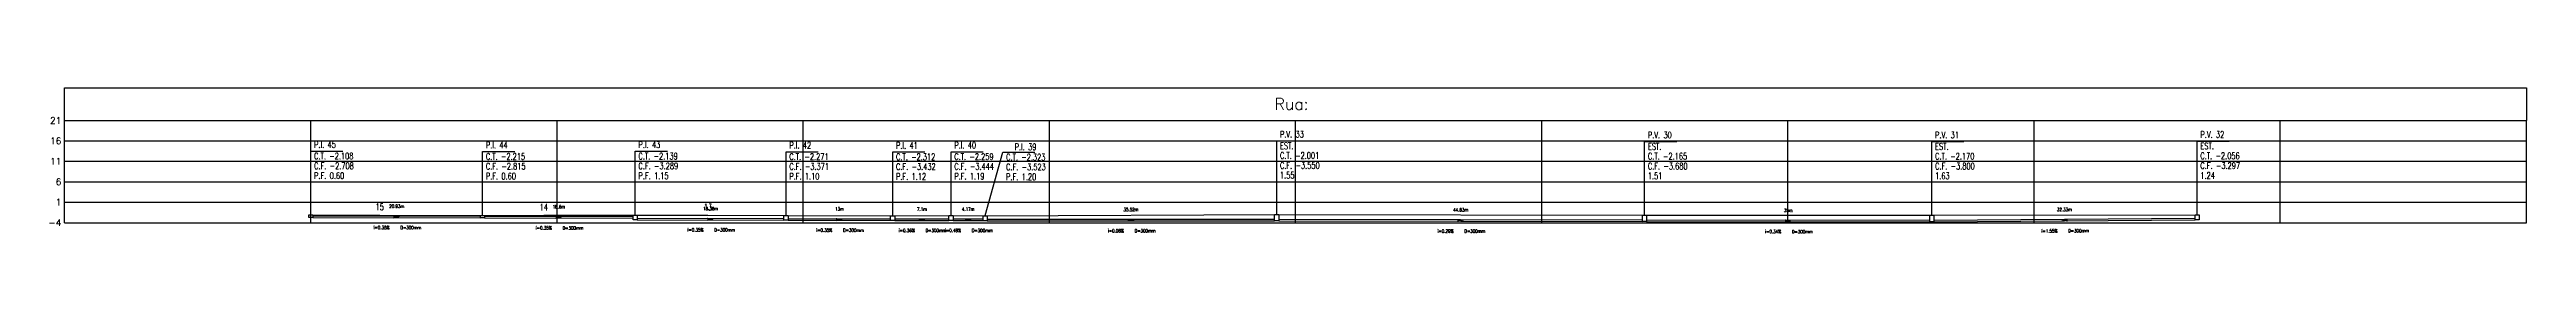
# Model space of a CAD drawing. Extents: x -6997814 to 14282083, y -16 to 289481930.
# Drawn here: x 363554.4 to 363856.2, y 7352859.1 to 7352876.9 of the extents above; entities that cross this region are included whole.
import ezdxf
from ezdxf.enums import TextEntityAlignment as Align

# ---------------------------------------------------------------- set-up
doc = ezdxf.new("R2010")
doc.units = 0
doc.header["$LTSCALE"] = 6.5
for name, color, linetype in [('PS_IND_COMPRIMENTO', 7, 'CONTINUOUS'), ('PS_IND_DIAMETRO', 7, 'CONTINUOUS'), ('PS_IND_FLUXO', 3, 'CONTINUOUS'), ('PS_IND_INCLINACAO', 7, 'CONTINUOUS'), ('PS_PERFIL_CAIXAS', 7, 'CONTINUOUS'), ('PS_PERFIL_GRADE', 8, 'CONTINUOUS'), ('PS_PERFIL_TERRENO', 3, 'CONTINUOUS'), ('PS_PERFIL_TITULOS', 5, 'CONTINUOUS'), ('PS_PERFIL_TUBO', 7, 'CONTINUOUS'), ('PS_PONTOS_IDENTIFICACAO_LIN', 7, 'CONTINUOUS'), ('PS_PONTOS_IDENTIFICACAO_TXT', 7, 'CONTINUOUS')]:
    doc.layers.add(name, color=color, linetype=linetype)
doc.styles.get("Standard").update_dxf_attribs({"font": 'simplex.shx'})

msp = doc.modelspace()

# ---------------------------------------------------------------- texts
at = {"layer": 'PS_IND_COMPRIMENTO', "lineweight": -2, "width": 0.8}
for s, rotation, p in [('20.93m', 359.8973434, (363596.69741, 7352862.42614)), ('18.6m', 359.8975894, (363616.46062, 7352862.37467)), ('18.38m', 359.897317, (363634.95179, 7352862.13797)), ('13m', 359.8948058, (363650.64363, 7352862.10146)), ('7.1m', 359.8876574, (363660.69615, 7352862.07601)), ('4.17m', 359.8423182, (363666.33446, 7352862.07099)), ('35.52m', 359.9775841, (363686.17517, 7352862.03009)), ('44.83m', 359.9159981, (363726.35285, 7352861.99074)), ('35m', 359.9003424, (363766.26848, 7352861.92824)), ('32.33m', 0.4523443, (363799.91874, 7352862.02385))]:
    msp.add_text(s, height=0.4, rotation=rotation, dxfattribs=at).set_placement(p, align=Align.MIDDLE_CENTER)
at = {"layer": 'PS_IND_DIAMETRO', "lineweight": -2, "width": 0.8}
for rotation, p in [(359.8973434, (363598.41275, 7352859.82306)), (359.8975894, (363618.17597, 7352859.77159)), (359.897317, (363636.66713, 7352859.53489)), (359.8948058, (363652.35885, 7352859.49831)), (359.8876574, (363662.41104, 7352859.47265)), (359.8423182, (363668.0473, 7352859.46626)), (359.9775841, (363687.89415, 7352859.42942)), (359.9159981, (363728.06904, 7352859.38822)), (359.9003424, (363767.98395, 7352859.32525)), (0.4523443, (363801.65921, 7352859.43751))]:
    msp.add_text('D=300mm', height=0.4, rotation=rotation, dxfattribs=at).set_placement(p, align=Align.MIDDLE_CENTER)
at = {"layer": 'PS_IND_INCLINACAO', "lineweight": -2, "width": 0.8}
for s, rotation, p in [('i=0.35%', 359.8973434, (363594.85275, 7352859.82944)), ('i=0.35%', 359.8975894, (363614.61597, 7352859.77796)), ('i=0.35%', 359.897317, (363633.10714, 7352859.54127)), ('i=0.35%', 359.8948058, (363648.79886, 7352859.50485)), ('i=0.36%', 359.8876574, (363658.85105, 7352859.47963)), ('i=0.48%', 359.8423182, (363664.48731, 7352859.47606)), ('i=0.08%', 359.9775841, (363684.33415, 7352859.43081)), ('i=0.29%', 359.9159981, (363724.50904, 7352859.39344)), ('i=0.34%', 359.9003424, (363764.42396, 7352859.33144)), ('i=1.55%', 0.4523443, (363798.09932, 7352859.40941))]:
    msp.add_text(s, height=0.4, rotation=rotation, dxfattribs=at).set_placement(p, align=Align.MIDDLE_CENTER)
at = {"layer": 'PS_PERFIL_TITULOS', "lineweight": -2}
msp.add_text('Rua: ', height=1.4, dxfattribs=at).set_placement((363706.2313, 7352874.92324), align=Align.MIDDLE_CENTER)
at = {"layer": 'PS_PONTOS_IDENTIFICACAO_TXT', "lineweight": -2, "width": 0.7}
for s, p in [('P.V. 33', (363704.33345, 7352870.82279)), ('P.V. 30', (363749.16844, 7352870.74064)), ('P.V. 31', (363784.16399, 7352870.73844)), ('P.V. 32', (363816.49401, 7352870.79549)), ('C.T. -2.108', (363586.6313, 7352868.16944)), ('C.F. -2.708', (363586.6313, 7352866.96944)), ('P.I. 45', (363586.6313, 7352869.56944)), ('C.T. -2.215', (363607.55886, 7352868.11584)), ('C.F. -2.815', (363607.55886, 7352866.91584)), ('P.I. 44', (363607.55886, 7352869.51584)), ('C.T. -2.139', (363626.15773, 7352868.15399)), ('C.F. -3.289', (363626.15773, 7352866.95399)), ('P.I. 43', (363626.15773, 7352869.55399)), ('C.T. -2.271', (363644.5412, 7352868.08794)), ('C.F. -3.371', (363644.5412, 7352866.88794)), ('P.I. 42', (363644.5412, 7352869.48794)), ('C.T. -2.312', (363657.54129, 7352868.06749)), ('P.I. 41', (363657.54129, 7352869.46749)), ('C.T. -2.259', (363664.6459, 7352868.09384)), ('C.F. -3.444', (363664.6459, 7352866.89384)), ('P.I. 40', (363664.6459, 7352869.49384)), ('C.T. -2.323', (363670.95931, 7352868.03191)), ('P.I. 39', (363671.99759, 7352869.28743)), ('C.T. -2.001', (363704.33345, 7352868.22279)), ('C.F. -3.550', (363704.33345, 7352867.02279)), ('EST. ', (363704.33345, 7352869.42279)), ('C.T. -2.165', (363749.16844, 7352868.14064)), ('C.F. -3.680', (363749.16844, 7352866.94064)), ('EST. ', (363749.16844, 7352869.34064)), ('C.T. -2.170', (363784.16399, 7352868.13844)), ('C.F. -3.800', (363784.16399, 7352866.93844)), ('EST. ', (363784.16399, 7352869.33844)), ('C.T. -2.056', (363816.49401, 7352868.19549)), ('C.F. -3.297', (363816.49401, 7352866.99549)), ('EST. ', (363816.49401, 7352869.39549)), ('P.F. 0.60', (363586.6313, 7352865.76944)), ('P.F. 0.60', (363607.55886, 7352865.71584)), ('P.F. 1.15', (363626.15773, 7352865.75399)), ('P.F. 1.10', (363644.5412, 7352865.68794)), ('C.F. -3.432', (363657.54129, 7352866.86749)), ('P.F. 1.12', (363657.54129, 7352865.66749)), ('P.F. 1.19', (363664.6459, 7352865.69384)), ('C.F. -3.523', (363670.95931, 7352866.83191)), ('P.F. 1.20', (363670.95931, 7352865.63191)), ('1.55', (363704.33345, 7352865.82279)), ('1.51', (363749.16844, 7352865.74064)), ('1.63', (363784.16399, 7352865.73844)), ('1.24', (363816.49401, 7352865.79549))]:
    msp.add_text(s, height=0.8, dxfattribs=at).set_placement(p)
for s, p in [('15', (363594.62851, 7352861.94794)), ('14', (363614.62851, 7352861.93116)), ('13', (363634.62851, 7352861.92212))]:
    msp.add_text(s, height=0.8, dxfattribs=at).set_placement(p, align=Align.CENTER)

# ---------------------------------------------------------------- blocks, each defined once
blk = doc.blocks.new('*U530')
at = {"layer": 'PS_PERFIL_GRADE', "linetype": 'Continuous', "lineweight": -2}
for p, q in [((0, 0), (0, 12.5)), ((0, 12.5), (300, 12.5)), ((30, 0), (30, 12.5)), ((60, 0), (60, 12.5)), ((90, 0), (90, 12.5)), ((120, 0), (120, 12.5)), ((150, 0), (150, 12.5)), ((180, 0), (180, 12.5)), ((210, 0), (210, 12.5)), ((240, 0), (240, 12.5)), ((270, 0), (270, 12.5)), ((300, 0), (300, 12.5)), ((0, 10), (300, 10)), ((0, 7.5), (300, 7.5)), ((0, 5), (300, 5)), ((0, 2.5), (300, 2.5)), ((0, 0), (300, 0))]:
    blk.add_line(p, q, dxfattribs=at)
blk.add_lwpolyline([(0, 12.5), (0, 16.5), (300, 16.5), (300, 12.5)], dxfattribs=at)
at = {"layer": 'PS_PERFIL_GRADE', "lineweight": -2}
for s, p in [('21', (-0.4, 12.5)), ('16', (-0.4, 10)), ('11', (-0.4, 7.5)), ('6', (-0.4, 5)), ('-4', (-0.4, 0)), ('1', (-0.4, 2.5))]:
    blk.add_text(s, height=0.8, dxfattribs=at).set_placement(p, align=Align.MIDDLE_RIGHT)

# ---------------------------------------------------------------- linework, layer by layer
at = {"layer": 'PS_IND_FLUXO', "lineweight": -2}
for points in [[(363596.29508, 7352861.12686, 0.4, 0, 0), (363597.09508, 7352861.12543, 0, 0, 0)], [(363616.05829, 7352861.07538, 0.4, 0, 0), (363616.85829, 7352861.07395, 0, 0, 0)], [(363634.54946, 7352860.83868, 0.4, 0, 0), (363635.34946, 7352860.83725, 0, 0, 0)], [(363650.24124, 7352860.8022, 0.4, 0, 0), (363651.04124, 7352860.80073, 0, 0, 0)], [(363660.2936, 7352860.7768, 0.4, 0, 0), (363661.0936, 7352860.77523, 0, 0, 0)], [(363665.93089, 7352860.77209, 0.4, 0, 0), (363666.73088, 7352860.76989, 0, 0, 0)], [(363685.77466, 7352860.73025, 0.4, 0, 0), (363686.57466, 7352860.72994, 0, 0, 0)], [(363725.95095, 7352860.69133, 0.4, 0, 0), (363726.75095, 7352860.69016, 0, 0, 0)], [(363765.86622, 7352860.62894, 0.4, 0, 0), (363766.66621, 7352860.62755, 0, 0, 0)], [(363800.32899, 7352860.72705, 0.4, 0, 0), (363799.52901, 7352860.72073, 0, 0, 0)]]:
    msp.add_lwpolyline(points, format="xyseb", dxfattribs=at)
at = {"layer": 'PS_PERFIL_CAIXAS', "linetype": 'Continuous', "lineweight": -2}
for points in [[(363585.9813, 7352861.36944), (363586.4813, 7352861.36944), (363586.4813, 7352861.06944), (363585.9813, 7352861.06944)], [(363606.90886, 7352861.31584), (363607.40886, 7352861.31584), (363607.40886, 7352861.01584), (363606.90886, 7352861.01584)], [(363625.50773, 7352861.35399), (363626.00773, 7352861.35399), (363626.00773, 7352860.77899), (363625.50773, 7352860.77899)], [(363643.8912, 7352861.28794), (363644.3912, 7352861.28794), (363644.3912, 7352860.73794), (363643.8912, 7352860.73794)], [(363656.89129, 7352861.26749), (363657.39129, 7352861.26749), (363657.39129, 7352860.70749), (363656.89129, 7352860.70749)], [(363663.9959, 7352861.29384), (363664.4959, 7352861.29384), (363664.4959, 7352860.70104), (363663.9959, 7352860.70104)], [(363668.16586, 7352861.26194), (363668.66586, 7352861.26194), (363668.66586, 7352860.66194), (363668.16586, 7352860.66194)], [(363703.68345, 7352861.42279), (363704.18345, 7352861.42279), (363704.18345, 7352860.64824), (363703.68345, 7352860.64824)], [(363748.51844, 7352861.34064), (363749.01844, 7352861.34064), (363749.01844, 7352860.58324), (363748.51844, 7352860.58324)], [(363783.51399, 7352861.33844), (363784.01399, 7352861.33844), (363784.01399, 7352860.52324), (363783.51399, 7352860.52324)], [(363815.84401, 7352861.39549), (363816.34401, 7352861.39549), (363816.34401, 7352860.77454), (363815.84401, 7352860.77454)]]:
    msp.add_lwpolyline(points, close=True, dxfattribs=at)
at = {"layer": 'PS_PERFIL_TERRENO', "linetype": 'Continuous', "lineweight": -2}
msp.add_lwpolyline([(363586.2313, 7352861.36944), (363586.2313, 7352861.36944), (363586.2313, 7352861.36944), (363594.62851, 7352861.34794), (363594.62851, 7352861.34794), (363607.15886, 7352861.31584), (363607.15886, 7352861.31584), (363607.15886, 7352861.31584), (363607.15886, 7352861.31584), (363607.15886, 7352861.31584), (363614.62851, 7352861.33116), (363614.62851, 7352861.33116), (363625.75773, 7352861.35399), (363625.75773, 7352861.35399), (363625.75773, 7352861.35399), (363625.75773, 7352861.35399), (363625.75773, 7352861.35399), (363634.62851, 7352861.32212), (363634.62851, 7352861.32212), (363644.1412, 7352861.28794), (363644.1412, 7352861.28794), (363644.1412, 7352861.28794), (363644.1412, 7352861.28794), (363644.1412, 7352861.28794), (363657.14129, 7352861.26749), (363657.14129, 7352861.26749), (363657.14129, 7352861.26749), (363657.14129, 7352861.26749), (363657.14129, 7352861.26749), (363664.2459, 7352861.29384), (363664.2459, 7352861.29384), (363664.2459, 7352861.29384), (363668.41586, 7352861.26194), (363668.41586, 7352861.26194), (363668.41586, 7352861.26194), (363668.41586, 7352861.26194), (363668.41586, 7352861.26194), (363703.93345, 7352861.42279), (363748.76844, 7352861.34064), (363783.76399, 7352861.33844), (363816.09401, 7352861.39549)], dxfattribs=at)
at = {"layer": 'PS_PERFIL_TUBO', "linetype": 'Continuous', "lineweight": -2}
for points in [[(363586.4813, 7352861.06944), (363606.90886, 7352861.03284), (363606.90886, 7352861.18284), (363586.4813, 7352861.21944)], [(363607.40886, 7352861.01584), (363625.50773, 7352860.98349), (363625.50773, 7352861.13349), (363607.40886, 7352861.16584)], [(363626.00773, 7352860.77899), (363643.8912, 7352860.74694), (363643.8912, 7352860.89694), (363626.00773, 7352860.92899)], [(363644.3912, 7352860.73794), (363656.89129, 7352860.71499), (363656.89129, 7352860.86499), (363644.3912, 7352860.88794)], [(363657.39129, 7352860.70749), (363663.9959, 7352860.69454), (363663.9959, 7352860.84454), (363657.39129, 7352860.85749)], [(363664.4959, 7352860.70104), (363668.16586, 7352860.69094), (363668.16586, 7352860.84094), (363664.4959, 7352860.85104)], [(363668.66586, 7352860.66194), (363703.68345, 7352860.64824), (363703.68345, 7352860.79824), (363668.66586, 7352860.81194)], [(363704.18345, 7352860.64824), (363748.51844, 7352860.58324), (363748.51844, 7352860.73324), (363704.18345, 7352860.79824)], [(363749.01844, 7352860.58324), (363783.51399, 7352860.52324), (363783.51399, 7352860.67324), (363749.01844, 7352860.73324)], [(363784.01399, 7352860.52324), (363815.84401, 7352860.77454), (363815.84401, 7352860.92454), (363784.01399, 7352860.67324)]]:
    msp.add_lwpolyline(points, close=True, dxfattribs=at)
at = {"layer": 'PS_PONTOS_IDENTIFICACAO_LIN', "linetype": 'Continuous', "lineweight": -2}
for points in [[(363586.2313, 7352861.36944), (363586.2313, 7352869.16944), (363590.1513, 7352869.16944)], [(363607.15886, 7352861.31584), (363607.15886, 7352869.11584), (363611.07886, 7352869.11584)], [(363625.75773, 7352861.35399), (363625.75773, 7352869.15399), (363629.67773, 7352869.15399)], [(363644.1412, 7352861.28794), (363644.1412, 7352869.08794), (363648.0612, 7352869.08794)], [(363657.14129, 7352861.26749), (363657.14129, 7352869.06749), (363661.06129, 7352869.06749)], [(363664.2459, 7352861.29384), (363664.2459, 7352869.09384), (363668.1659, 7352869.09384)], [(363668.40831, 7352861.29422), (363670.55931, 7352869.03191), (363674.47931, 7352869.03191)], [(363703.93345, 7352861.42279), (363703.93345, 7352870.42279), (363707.85345, 7352870.42279)], [(363748.76844, 7352861.34064), (363748.76844, 7352870.34064), (363752.68844, 7352870.34064)], [(363783.76399, 7352861.33844), (363783.76399, 7352870.33844), (363787.68399, 7352870.33844)], [(363816.09401, 7352861.39549), (363816.09401, 7352870.39549), (363820.01401, 7352870.39549)]]:
    msp.add_lwpolyline(points, dxfattribs=at)

# ---------------------------------------------------------------- block references
at = {"layer": 'PS_PERFIL_GRADE', "lineweight": -2}
msp.add_blockref('*U530', (363556.2313, 7352860.42324), dxfattribs=at)

msp.set_redraw_order([(e.dxf.handle, doc.entitydb.next_handle()) for e in msp.query("TEXT MTEXT ATTDEF DIMENSION ARC_DIMENSION")])  # texts and dimensions are drawn at this point

doc.saveas('drawing.dxf')
